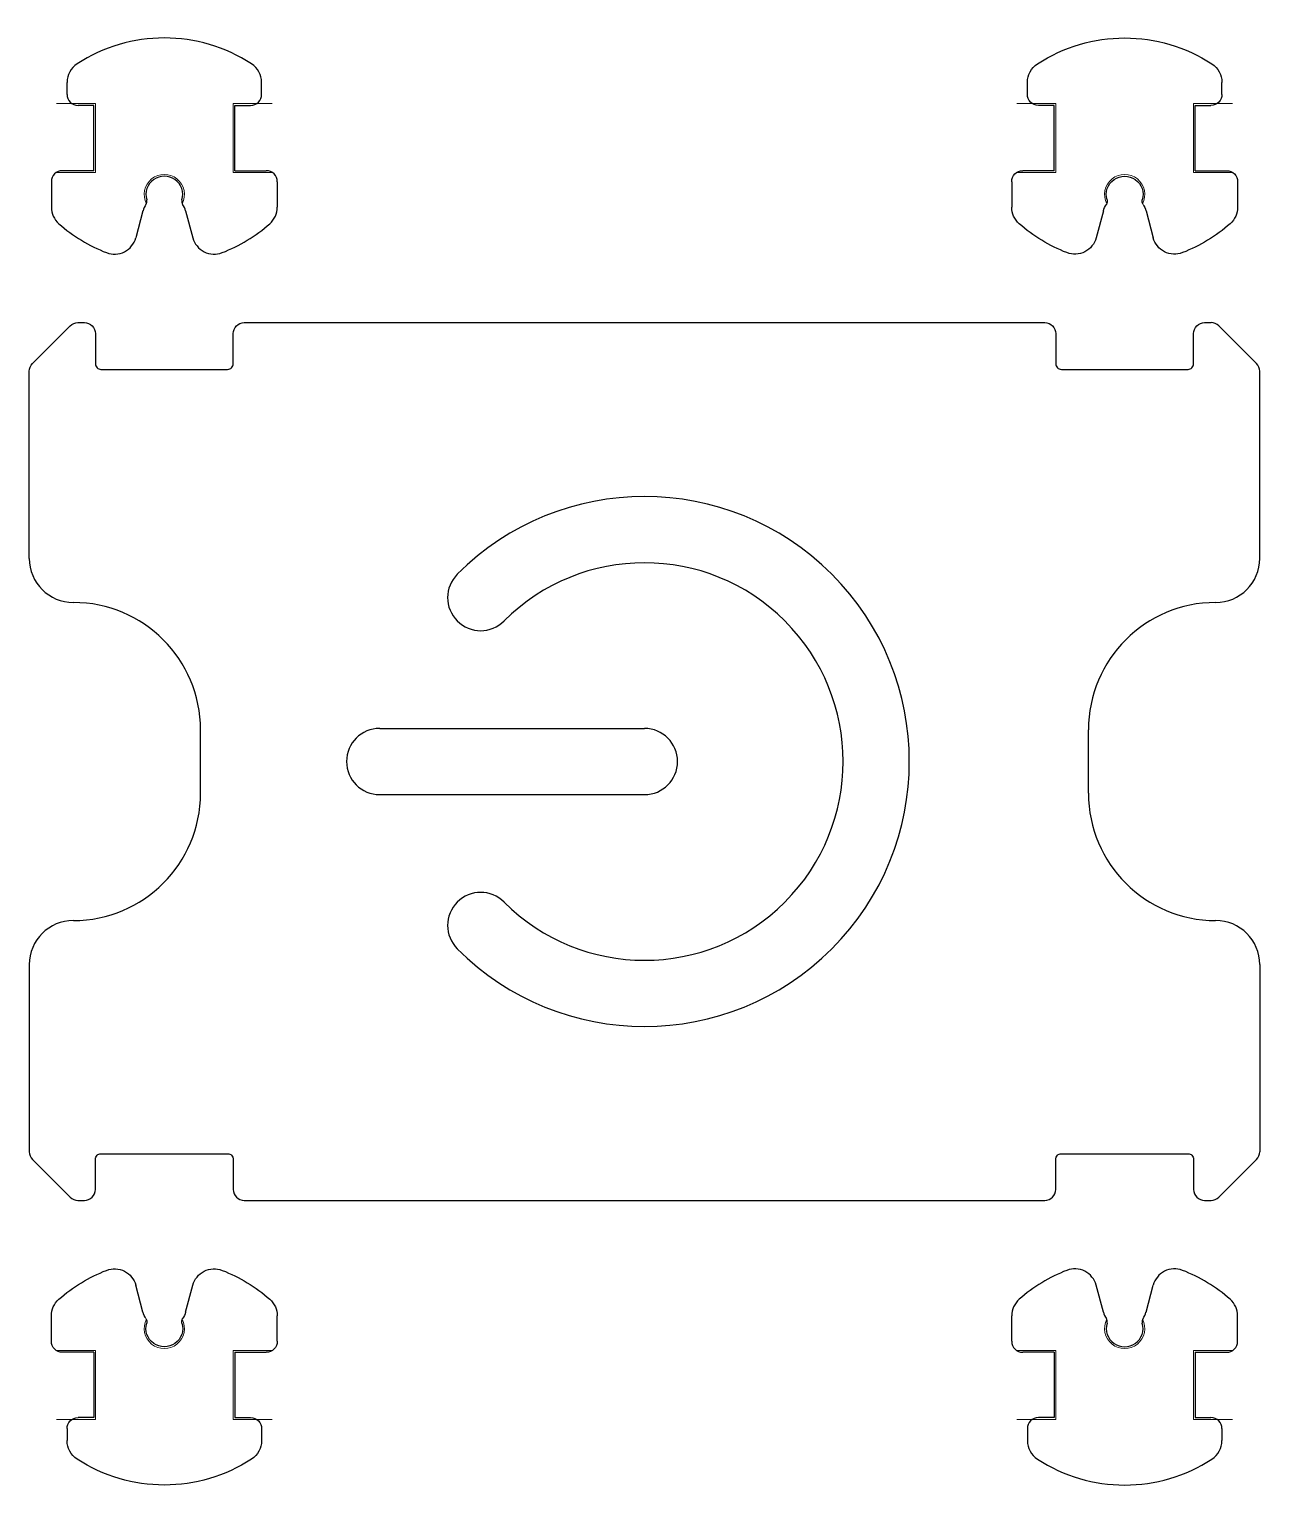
# Model space of a CAD drawing. Header units: inches. Extents: x 29.7 to 74.6, y -5.7 to 19.4.
# Drawn here: x 30.555 to 34.04, y 12.676 to 16.821 of the extents above; entities that cross this region are included whole.
import ezdxf

# ---------------------------------------------------------------- set-up
doc = ezdxf.new("R2010")
doc.units = ezdxf.units.IN
doc.header["$MEASUREMENT"] = 0
doc.layers.add('CUT', color=1, linetype='Continuous')
doc.layers.add('NOPLOT', color=40, linetype='Continuous', lineweight=5)

# ---------------------------------------------------------------- blocks, each defined once
blk = doc.blocks.new('Power_lid')
for p, q in [((-0.09, -0.36), (0.09, -0.36)), ((-0.0938, -0.8675), (-0.0938, -1.6175)), ((0.0938, -0.8675), (0.0938, -1.6175)), ((-0.09, -2.875), (0.09, -2.875)), ((-1.2333, -3.2442), (-1.1267, -3.3508)), ((1.2333, -3.2442), (1.1267, -3.3508)), ((-0.575, -3.36), (-1.1046, -3.36)), ((0.575, -3.36), (1.1046, -3.36))]:
    blk.add_line(p, q)
for points in [[(-0.575, 0.125), (-1.1046, 0.125, 0.198912), (-1.1267, 0.1158), (-1.2333, 0.0092, 0.198912), (-1.2425, -0.0129), (-1.2425, -0.0312, 0.414214), (-1.2113, -0.0625), (-1.1256, -0.0625, -0.414214), (-1.11, -0.0781), (-1.11, -0.4369, -0.414214), (-1.1256, -0.4525), (-1.2113, -0.4525, 0.414214), (-1.2425, -0.4837), (-1.2425, -2.7513, 0.414214), (-1.2113, -2.7825), (-1.1256, -2.7825, -0.414214), (-1.11, -2.7981), (-1.11, -3.1569, -0.414214), (-1.1256, -3.1725), (-1.2113, -3.1725, 0.414214), (-1.2425, -3.2038), (-1.2425, -3.2221)], [(0.575, 0.125), (1.1046, 0.125, -0.198912), (1.1267, 0.1158), (1.2333, 0.0092, -0.198912), (1.2425, -0.0129), (1.2425, -0.0312, -0.414214), (1.2113, -0.0625), (1.1256, -0.0625, 0.414214), (1.11, -0.0781), (1.11, -0.4369, 0.414214), (1.1256, -0.4525), (1.2113, -0.4525, -0.414214), (1.2425, -0.4837), (1.2425, -2.7513, -0.414214), (1.2113, -2.7825), (1.1256, -2.7825, 0.414214), (1.11, -2.7981), (1.11, -3.1569, 0.414214), (1.1256, -3.1725), (1.2113, -3.1725, -0.414214), (1.2425, -3.2038), (1.2425, -3.2221)]]:
    blk.add_lwpolyline(points, format="xyb")
for centre, radius, start, end in [((-0.575, 0), 0.125, 0, 90), ((0.575, 0), 0.125, 90, 180), ((-0.09, 0), 0.36, 180, 270), ((0.09, 0), 0.36, 270, 0), ((0, -0.8675), 0.0938, 0, 180), ((-0.464, -1.1535), 0.0937, 315, 135), ((0.464, -1.1535), 0.0937, 45, 225), ((0, -1.6175), 0.75, 135, 45), ((0, -1.6175), 0.5625, 135, 45), ((0, -1.6175), 0.0937, 180, 0), ((-0.09, -3.235), 0.36, 90, 180), ((0.09, -3.235), 0.36, 0, 90), ((-1.2113, -3.2221), 0.0312, 180, 225), ((1.2113, -3.2221), 0.0312, 315, 0), ((-0.575, -3.235), 0.125, 270, 0), ((0.575, -3.235), 0.125, 180, 270), ((-1.1046, -3.3287), 0.0312, 225, 270), ((1.1046, -3.3287), 0.0312, 270, 315)]:
    blk.add_arc(centre, radius, start, end)
blk = doc.blocks.new('Latch')
for p, q in [((-0.2756, 0.0262), (-0.2756, 0.06)), ((0.2756, 0.0262), (0.2756, 0.06)), ((-0.2, -0.005), (-0.2444, -0.005)), ((-0.2, -0.19), (-0.2, -0.005)), ((0.2, -0.19), (0.2, -0.005)), ((0.2, -0.005), (0.2444, -0.005)), ((-0.2, -0.19), (-0.2888, -0.19)), ((0.2, -0.19), (0.2888, -0.19)), ((-0.32, -0.2213), (-0.32, -0.2929)), ((0.32, -0.2213), (0.32, -0.2929)), ((-0.0604, -0.3038), (-0.0807, -0.3798)), ((0.0604, -0.3038), (0.0807, -0.3798))]:
    blk.add_line(p, q)
for centre, radius, start, end in [((0, -0.2667), 0.4525, 56.8745, 123.1255), ((-0.2131, 0.06), 0.0625, 123.1255, 180), ((0.2131, 0.06), 0.0625, 0, 56.8745), ((-0.2444, 0.0262), 0.0312, 180, 270), ((0.2444, 0.0262), 0.0312, 270, 0), ((-0.2888, -0.2213), 0.0312, 90, 180), ((0, -0.2575), 0.052, 343.6762, 196.3238), ((0.2888, -0.2213), 0.0312, 0, 90), ((0, -0.32), 0.0625, 146.1714, 165), ((-0.0649, -0.2765), 0.0156, 326.1714, 16.3238), ((0.0649, -0.2765), 0.0156, 163.6762, 213.8286), ((0, -0.32), 0.0625, 15, 33.8286), ((-0.2575, -0.2929), 0.0625, 180, 228.6806), ((0.2575, -0.2929), 0.0625, 311.3194, 0), ((0, 0), 0.4525, 228.6806, 248.7914), ((0, 0), 0.4525, 291.2086, 311.3194), ((-0.1411, -0.3636), 0.0625, 248.7914, 345), ((0.1411, -0.3636), 0.0625, 195, 291.2086)]:
    blk.add_arc(centre, radius, start, end)
at = {"layer": 'NOPLOT'}
for p, q in [((-0.195, 0), (-0.3057, 0)), ((-0.195, -0.195), (-0.195, 0)), ((0.195, -0.195), (0.195, 0)), ((0.195, 0), (0.3057, 0)), ((-0.195, -0.195), (-0.3057, -0.195)), ((0.3057, -0.195), (0.195, -0.195))]:
    blk.add_line(p, q, dxfattribs=at)
blk.add_arc((0, -0.2575), 0.057, 332.8707, 207.1293, dxfattribs=at)

msp = doc.modelspace()

# ---------------------------------------------------------------- block references
at = {"layer": 'CUT'}
msp.add_blockref('Latch', (30.9379, 16.6106), dxfattribs=at)
at = {"layer": 'CUT', "xscale": -1}
msp.add_blockref('Latch', (33.6579, 16.6106), dxfattribs=at)
at = {"layer": 'CUT'}
for name, p, rotation in [('Power_lid', (30.6804, 14.7484), 90), ('Latch', (33.6579, 12.8863), 180)]:
    msp.add_blockref(name, p, dxfattribs=dict(at, rotation=rotation))
at = {"layer": 'CUT', "xscale": -1, "rotation": 180}
msp.add_blockref('Latch', (30.9379, 12.8863), dxfattribs=at)

doc.saveas('drawing.dxf')
